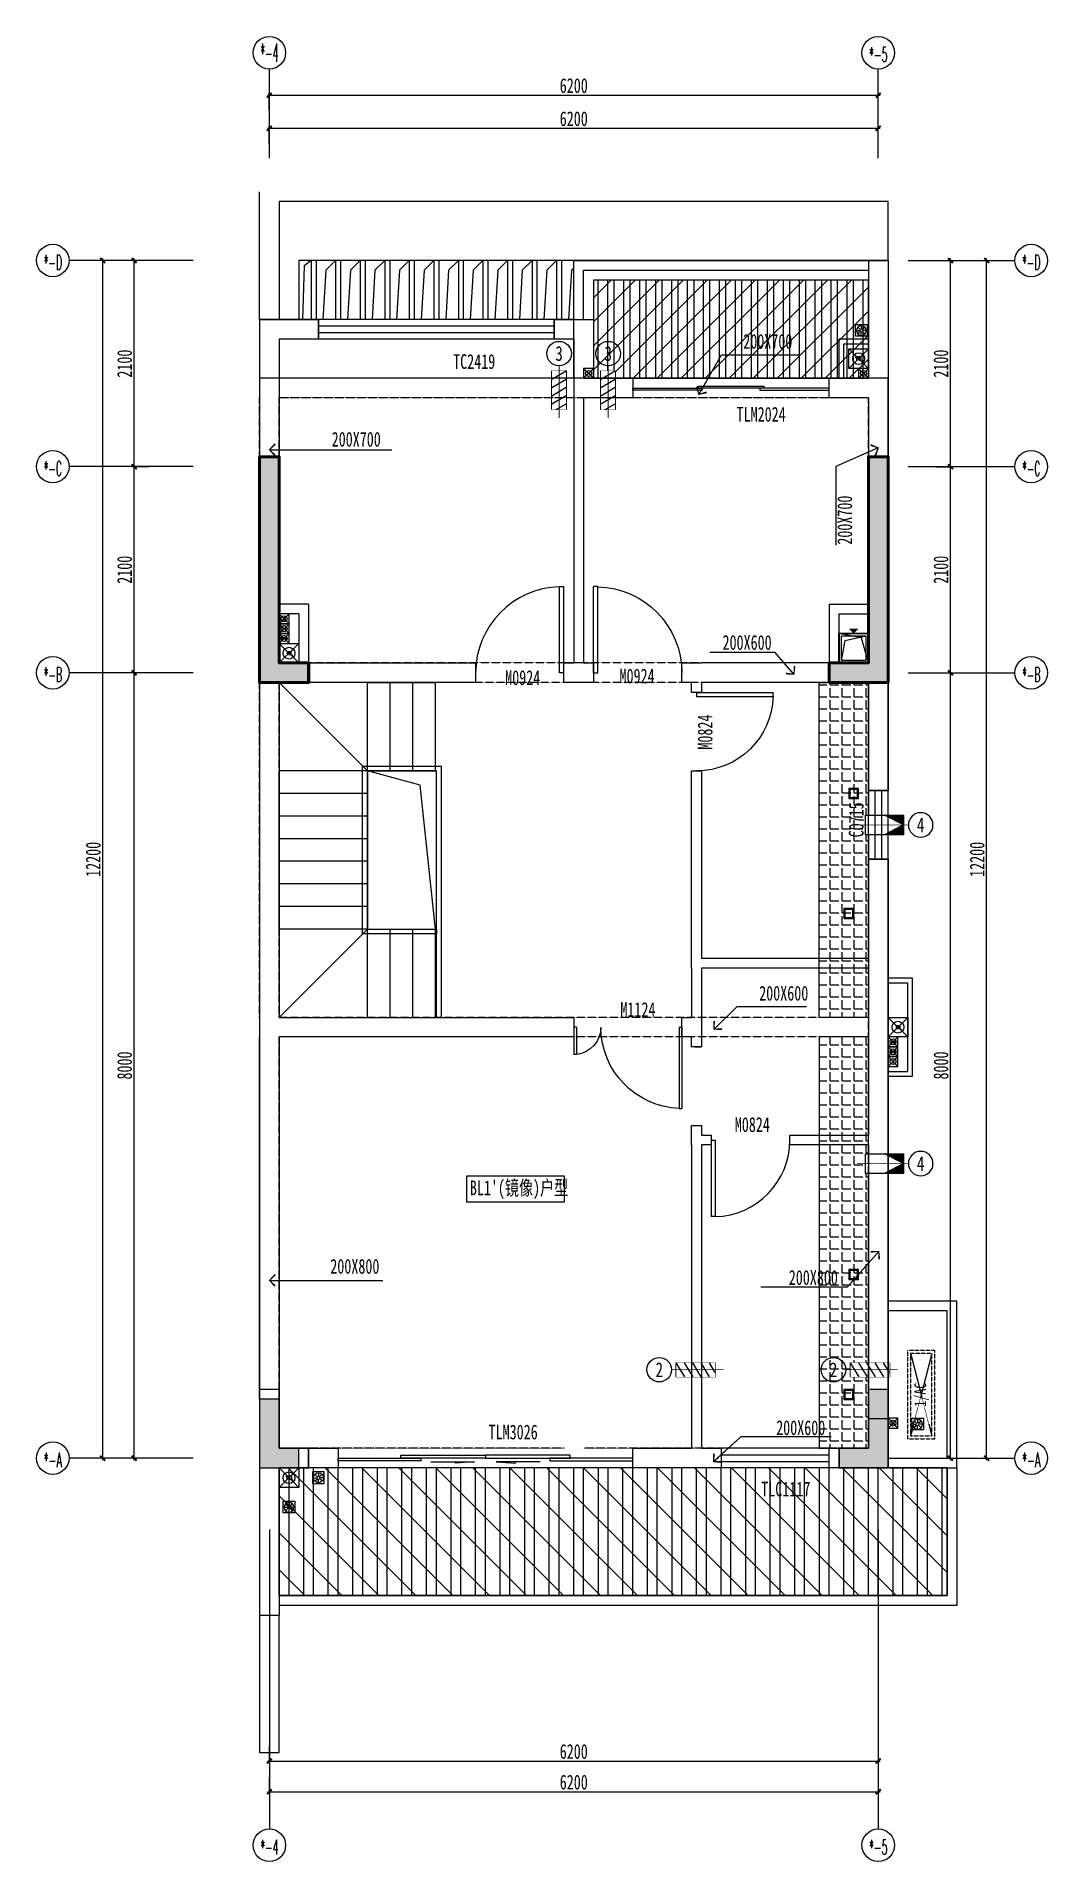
# Model space of a CAD drawing. Extents: x -255202 to 66368, y -6372500 to 603.
# Drawn here: x -130414 to -120119, y -3268799 to -3250208 of the extents above; entities that cross this region are included whole.
import ezdxf
from ezdxf.enums import TextEntityAlignment as Align
from ezdxf.xclip import XClip

# ---------------------------------------------------------------- set-up
doc = ezdxf.new("R2010")
doc.units = 0
doc.header["$LTSCALE"] = 10
doc.header["$MEASUREMENT"] = 0
doc.header["$XCLIPFRAME"] = 2
for name, pattern in [('CONTINOUS', [0]), ('DASH', [0.35, 0.25, -0.1]), ('改L~2D$0$DASH', [0.35, 0.25, -0.1]), ('改L~2D$0$L~1D$0$DASH', [0.35, 0.25, -0.1])]:
    doc.linetypes.add(name, pattern=pattern)
for name, color, linetype, lineweight in [('4-L四联排墙柱-0.050~屋面sc$0$G1-Hatch_T-WALL', 253, 'Continuous', 13), ('5-L8五联排-墙柱-6.000~-0.050sc$0$G2-Wall', 61, 'Continuous', 50), ('6-L13六联排模板图屋面$0$G2-楼板开洞baojian', 201, 'Continuous', 18), ('6-L13六联排模板图屋面$0$G2-轮廓线', 3, 'Continuous', 25), ('改L~2D$0$GPS-辅助', 252, 'Continuous', 18)]:
    doc.layers.add(name, color=color, linetype=linetype, lineweight=lineweight)
for name, color, linetype in [('A-DIM（轴号轴线尺寸）', 3, 'Continuous'), ('A-HACH（图案填充）', 8, 'Continuous'), ('A-WALL-stru（结构墙柱）', 10, 'Continuous'), ('A-建筑墙体', 255, 'Continuous'), ('A-户型编号', 2, 'Continuous'), ('AXIS_TEXT', 7, 'Continuous'), ('DIM【标注】', 149, 'Continuous'), ('G-BEAM', 4, 'DASH'), ('G-BEAM_CON', 4, 'Continuous'), ('G-WALL', 50, 'Continuous'), ('G-WALL_HATCH', 33, 'Continuous'), ('J-地漏', 67, 'Continuous'), ('W-文字', 67, 'Continuous'), ('改L~1D$0$CK-卫生间排气穿孔', 53, 'Continuous'), ('改L~2D$0$0-百叶', 2, 'Continuous'), ('改L~2D$0$0-装饰构件', 32, 'Continuous'), ('改L~2D$0$0-铝板-粗', 140, 'Continuous'), ('改L~2D$0$__0', 7, 'Continuous'), ('改L~2D$0$A-EQU-kitch（厨卫设备洁具）', 56, 'Continuous'), ('改L~2D$0$A-EQU-water(水留洞及注释)', 140, 'Continuous'), ('改L~2D$0$A-HDRL（栏杆构件）', 152, 'Continuous'), ('改L~2D$0$A-LIFT-strs（楼电梯）', 2, 'Continuous'), ('改L~2D$0$A-LINE-sec（面层剖线）', 15, 'Continuous'), ('改L~2D$0$A-WIND（门窗）', 2, 'Continuous'), ('改L~2D$0$CK-卫生间排气穿孔', 53, 'Continuous'), ('改L~2D$0$CK-空调穿孔', 53, 'Continuous'), ('改L~2D$0$CK-穿孔编号', 3, 'Continuous'), ('改L~2D$0$J-地漏', 2, 'Continuous'), ('改L~2D$0$J-空调外机', 213, '改L~2D$0$DASH'), ('改L~2D$0$J-空调字', 3, '改L~2D$0$DASH'), ('改L~2D$0$J-结构降板', 250, 'Continuous')]:
    doc.layers.add(name, color=color, linetype=linetype)
doc.layers.add('改L~2D$0$-GPS-辅助', color=252, linetype='Continuous', lineweight=18, plot=False)
doc.styles.add('_TCH_AXIS', font='COMPLEX', dxfattribs={"bigfont": 'GBCBIG'})
doc.styles.add('arch', font='romans.shx', dxfattribs={"width": 0.75})
doc.styles.add('COMPLEX', font='COMPLEX')
doc.styles.add('改L~2D$0$_TCH_DIM', font='SIMPLEX', dxfattribs={"bigfont": 'GBCBIG'})
doc.styles.add('改L~2D$0$L~1D$0$黑体', font='simhei.ttf')
doc.styles.add('样式222', font='', dxfattribs={"width": 0.7})
doc.styles.add('细黑体', font='', dxfattribs={"width": 0.7})
doc.styles.get('样式222').set_extended_font_data('STXihei')
doc.styles.get('细黑体').set_extended_font_data('STXihei')
doc.dimstyles.new('DK-50', dxfattribs={"dimscale": 50, "dimtxt": 3, "dimasz": 1, "dimexe": 0.4, "dimexo": 0.4, "dimgap": 0.4, "dimtad": 1, "dimtoh": 1, "dimdec": 0, "dimrnd": 5, "dimdsep": 46, "dimtxsty": '样式222', "dimblk": 'ARCHTICK', "dimcen": 3, "dimdle": 0.4, "dimclrd": 149, "dimclre": 149, "dimclrt": 149, "dimadec": 0, "dimazin": 0, "dimtfac": 1, "dimtdec": 0, "dimtix": 1, "dimtmove": 2, "dimatfit": 3, "dimldrblk": 'ARCHTICK', "dimfxl": 3, "dimfxlon": 1, "dimtvp": 1, "dimtolj": 1, "dimtzin": 0, "dimarcsym": 0})
doc.dimstyles.new('TC-DIM', dxfattribs={"dimscale": 0, "dimtxt": 2.5, "dimasz": 1.2, "dimexe": 1.2, "dimexo": 0, "dimgap": 0.5, "dimtad": 1, "dimdec": 0, "dimlfac": -1, "dimzin": 9, "dimdsep": 46, "dimtxsty": 'arch', "dimblk1": 'ARCHTICK', "dimblk2": 'ARCHTICK', "dimsah": 1, "dimcen": 2, "dimdle": 1.2, "dimclrd": 67, "dimclre": 67, "dimclrt": 67, "dimadec": 0, "dimazin": 0, "dimtfac": 1, "dimtdec": 0, "dimtmove": 0, "dimatfit": 3, "dimldrblk": 'ARCHTICK', "dimfxl": 8, "dimtolj": 1, "dimtzin": 0, "dimarcsym": 0})
pattern_1 = [(0, (-121842.57, -3256690.26), (0, 122.2375), [88.9, -33.3375]), (90, (-121842.57, -3256690.26), (-122.2375, 7e-15), [88.9, -33.3375])]

msp = doc.modelspace()

# ---------------------------------------------------------------- texts
at = {"layer": 'A-户型编号', "color": 2, "style": '细黑体', "width": 0.7}
msp.add_text("BL1'(镜像)户型", height=150, dxfattribs=at).set_placement((-126001.4, -3262011.7, -2.8))
at = {"layer": 'Defpoints', "style": '改L~2D$0$_TCH_DIM', "width": 0.705882}
for s, height, p in [('YTL', 42.5, (-122078.2, -3253511.5)), ('NL', 17, (-124802.2, -3253648.8)), ('NL', 17, (-122002.2, -3253648.8)), ('JL', 34, (-127908.5, -3256157.3)), ('RMHL', 17, (-127915.1, -3256348.8)), ('RML', 17, (-127908.8, -3256248.8)), ('WL', 42.5, (-127868.2, -3256511.5)), ('WL', 42.5, (-121668.3, -3260321.5)), ('RML', 17, (-121708.7, -3260458.8)), ('RMHL', 17, (-121715, -3260558.8)), ('JL', 17, (-121700.4, -3260658.8)), ('NL', 25.5, (-121707.1, -3264347.4)), ('YTL', 42.5, (-127878.2, -3264911.5))]:
    msp.add_text(s, height=height, rotation=0.0025, dxfattribs=at).set_placement(p)
at = {"layer": 'W-文字', "style": '细黑体', "width": 0.7}
for s, p in [('TC2419', (-126171.3, -3253594.5)), ('TLM2024', (-123284.9, -3254131.4)), ('M0924', (-125641.2, -3256814.4)), ('M0924', (-124476.9, -3256797.8)), ('M1124', (-124468.5, -3260195.3)), ('M0824', (-123303.3, -3261367.2)), ('TLM3026', (-125810.1, -3264498.9)), ('TLC1117', (-123034.1, -3265080.5))]:
    msp.add_text(s, height=150, dxfattribs=at).set_placement(p)
msp.add_text('M0824', height=150, rotation=90, dxfattribs=at).set_placement((-123531.5, -3257472.8))

# ---------------------------------------------------------------- blocks, each defined once
blk = doc.blocks.new('改L~2D$0$空调室外机示意')
at = {"layer": '改L~2D$0$J-空调外机', "linetype": '改L~2D$0$L~1D$0$DASH', "ltscale": 0.5}
for p, q in [((420, 246), (-420, 30)), ((420, 30), (-420, 246))]:
    blk.add_line(p, q, dxfattribs=at)
for points in [[(450, 0), (-450, 0), (-450, 276), (450, 276)], [(420, 30), (-420, 30), (-420, 246), (420, 246)]]:
    blk.add_lwpolyline(points, close=True, dxfattribs=at)
at = {"layer": '改L~2D$0$J-空调字', "linetype": 'Continuous', "style": '改L~2D$0$L~1D$0$黑体', "width": 0.75}
blk.add_attdef('1/AC', text='', height=120, dxfattribs=at).set_placement((0, 138), align=Align.MIDDLE)
blk = doc.blocks.new('改L~2D$0$A$C44195413')
at = {"layer": '改L~2D$0$A-EQU-kitch（厨卫设备洁具）'}
blk.add_lwpolyline([(-300, 0), (0, 0), (0, -300), (-300, -300)], close=True, dxfattribs=at)
at = {"layer": '改L~2D$0$A-EQU-kitch（厨卫设备洁具）', "color": 250}
blk.add_lwpolyline([(-150, 0, 0, 100, 0), (-150, 50, 100, 100, 0)], format="xyseb", dxfattribs=at)
at = {"layer": '改L~2D$0$A-EQU-kitch（厨卫设备洁具）', "ltscale": 0.3}
blk.add_lwpolyline([(-275, -25), (-25, -25), (-25, -275), (-275, -275)], close=True, dxfattribs=at)
blk.add_lwpolyline([(-275, -275), (-238, -69.5), (-25, -25)], dxfattribs=at)
blk = doc.blocks.new('*U592')
at = {"layer": '改L~2D$0$0-装饰构件'}
for p, q in [((75, 900), (75, -900)), ((125, 900), (125, -900))]:
    blk.add_line(p, q, dxfattribs=at)
at = {"layer": '改L~2D$0$A-LINE-sec（面层剖线）'}
blk.add_lwpolyline([(-125, 900), (-25, 800), (75, -900)], dxfattribs=at)
blk = doc.blocks.new('*U593')
at = {"color": 0, "linetype": 'ByBlock', "lineweight": -2}
for p in [(-5250, 0), (-5000, 0), (-4750, 0), (-4500, 0), (-4250, 0), (-4000, 0), (-3750, 0), (-3500, 0), (-3250, 0), (-3000, 0), (-2750, 0), (-2500, 0), (-2250, 0), (-2000, 0), (-1750, 0), (-1500, 0), (-1250, 0), (-1000, 0), (-750, 0), (-500, 0), (-250, 0), (0, 0)]:
    blk.add_blockref('*U592', p, dxfattribs=at)
blk = doc.blocks.new('改L~2D$0$A$C49EA4756')
at = {"layer": '改L~2D$0$0-装饰构件'}
for p, q in [((-5875, 2000), (-5875, 200)), ((-5825, 2000), (-5825, 200))]:
    blk.add_line(p, q, dxfattribs=at)
at = {"layer": '改L~2D$0$0-铝板-粗'}
for points in [[(-6200, 2600), (0, 2600), (0, 0), (-6200, 0)], [(-6000, 2000), (-200, 2000), (-200, 200), (-6000, 200)]]:
    blk.add_lwpolyline(points, close=True, dxfattribs=at)
at = {"layer": '改L~2D$0$A-LINE-sec（面层剖线）'}
for points in [[(-6000, 2000), (-5929, 1945), (-5875, 200)], [(-325, 2000), (-254, 1945), (-200, 200)]]:
    blk.add_lwpolyline(points, dxfattribs=at)
blk.add_blockref('*U593', (-450, 1100))
blk = doc.blocks.new('改L~2D$0$$DorLib2D$00000132')
at = {"color": 0, "linetype": 'Continuous'}
for p, q in [((-0.5, 0.1042), (-0.5, 0)), ((-0.1467, 0.1042), (-0.5, 0.1042)), ((-0.1467, 0), (-0.1467, 0.1042)), ((0.1467, 0.1042), (0.5, 0.1042)), ((0.1467, 0), (0.1467, 0.1042)), ((0.5, 0.1042), (0.5, 0)), ((-0.5, 0), (-0.1467, 0)), ((-0.1667, 0), (0.1667, 0)), ((-0.1667, -0.1042), (-0.1667, 0)), ((0.5, 0), (0.1467, 0)), ((0.1667, 0), (0.1667, -0.1042)), ((0.1667, -0.1042), (-0.1667, -0.1042))]:
    blk.add_line(p, q, dxfattribs=at)
blk = doc.blocks.new('改L~2D$0$$DorLib2D$00000001')
for p, q in [((0.45, 0.975), (0.5, 0.975)), ((0.45, 0), (0.45, 0.975)), ((0.5, 0), (0.5, 0.975)), ((0.5, 0), (0.45, 0))]:
    blk.add_line(p, q)
at = {"lineweight": 13}
blk.add_arc((0.475, 0), 0.975, 91.4693, 180, dxfattribs=at)
blk = doc.blocks.new('改L~2D$0$$WINLIB2D$00000001')
at = {"color": 0}
for points in [[(-0.5, 0.5), (-0.5, -0.5)], [(-0.5, 0.5), (0.5, 0.5)], [(0.5, -0.5), (0.5, 0.5)], [(0.5, 0.1667), (-0.5, 0.1667)], [(0.5, -0.1667), (-0.5, -0.1667)], [(-0.5, -0.5), (0.5, -0.5)]]:
    blk.add_lwpolyline(points, dxfattribs=at)
blk = doc.blocks.new('改L~2D$0$$DorLib2D$00000225')
at = {"color": 0}
for p, q in [((0.475, -0.001), (0.475, 0.752)), ((0.475, 0.752), (0.5, 0.752)), ((0.5, -0.001), (0.5, 0.752)), ((-0.5, 0), (-0.5, 0.252)), ((-0.475, 0.252), (-0.5, 0.252)), ((-0.475, 0), (-0.475, 0.252)), ((-0.475, 0), (-0.5, 0)), ((0.475, -0.001), (0.5, -0.001))]:
    blk.add_line(p, q, dxfattribs=at)
for centre, radius, start, end in [((0.505, -0.002), 0.755, 92.2493, 179.7238), ((-0.501, 0.003), 0.251, 359.7899, 84.0974)]:
    blk.add_arc(centre, radius, start, end, dxfattribs=at)
blk = doc.blocks.new('改L~2D$0$$DorLib2D$00000138')
at = {"color": 0, "linetype": 'Continuous'}
for p, q in [((-0.2875, 0), (-0.2875, 0.1538)), ((-0.2875, 0.1538), (0, 0.1538)), ((0, 0.1538), (0, 0)), ((0.2875, 0.1538), (0, 0.1538)), ((0.2875, 0), (0.2875, 0.1538)), ((-0.5, -0.1399), (-0.5, 0)), ((-0.5, 0), (-0.2188, 0)), ((0, 0), (-0.2875, 0)), ((-0.2188, 0), (-0.2188, -0.1399)), ((0, 0), (0.2875, 0)), ((0.2188, 0), (0.2188, -0.1399)), ((0.5, 0), (0.2188, 0)), ((0.5, 0), (0.5, -0.1946)), ((0.5, -0.1399), (0.5, 0)), ((-0.2188, -0.1399), (-0.5, -0.1399)), ((0.2188, -0.1399), (0.5, -0.1399)), ((-0.1857, -0.186), (-0.037, -0.186)), ((-0.037, -0.186), (-0.1019, -0.2583)), ((-0.1019, -0.2583), (-0.1019, -0.186)), ((0.1857, -0.186), (0.037, -0.186)), ((0.037, -0.186), (0.1019, -0.2583)), ((0.1019, -0.2583), (0.1019, -0.186))]:
    blk.add_line(p, q, dxfattribs=at)
blk = doc.blocks.new('改L~2D$0$A$C1D2C4AAC1')
at = {"layer": '改L~2D$0$CK-空调穿孔'}
blk.add_lwpolyline([(22, -12), (22, 68), (242, 68), (242, -12)], close=True, dxfattribs=at)
blk.add_wipeout([(22, -12), (22, 68), (242, 68), (242, -12)]).dxf.layer = '改L~2D$0$CK-空调穿孔'
at = {"layer": '改L~2D$0$CK-空调穿孔', "const_width": 5}
blk.add_lwpolyline([(-5, 29), (289, 29)], dxfattribs=at)
blk = doc.blocks.new('改L~2D$0$主卧室孔洞')
at = {"layer": '改L~2D$0$CK-空调穿孔', "xscale": -1, "rotation": 180}
blk.add_blockref('改L~2D$0$A$C1D2C4AAC1', (271, -8600), dxfattribs=at)
at = {"layer": '改L~2D$0$CK-空调穿孔'}
for p, q in [((341, -8588), (293, -8668)), ((388, -8588), (340, -8668)), ((434, -8588), (386, -8668)), ((481, -8588), (433, -8668)), ((513, -8612), (480, -8668))]:
    blk.add_line(p, q, dxfattribs=at)
blk = doc.blocks.new('改L~2D$0$A$C70BD4A89')
at = {"layer": '改L~2D$0$CK-空调穿孔', "color": 3}
blk.add_circle((656, 0), 125, dxfattribs=at)
at = {"layer": '改L~2D$0$CK-穿孔编号', "color": 1, "style": '改L~2D$0$L~1D$0$黑体', "width": 0.75}
blk.add_attdef('X', text='', height=150, dxfattribs=at).set_placement((656, 0), align=Align.MIDDLE)
at = {"layer": '改L~2D$0$CK-空调穿孔', "color": 3, "extrusion": (0, 0, -1), "xscale": 1.80468753947396, "yscale": 1.80468753947396, "zscale": -1.80468753947396}
blk.add_blockref('改L~2D$0$主卧室孔洞', (-1011, 15572), dxfattribs=at)
blk = doc.blocks.new('改L~2D$0$A$C7B844A91')
blk.add_wipeout([(-267, 56), (-267, -56), (-47, -56), (-47, 56)]).dxf.layer = '改L~2D$0$CK-卫生间排气穿孔'
at = {"layer": '改L~2D$0$CK-卫生间排气穿孔', "linetype": 'ByBlock'}
h = blk.add_hatch(color=256, dxfattribs=at)
h.paths.add_polyline_path([(-157, 56), (-267, 56), (-267, 0)])
h.paths.add_polyline_path([(-267, 0), (-267, -56), (-157, -56)])
for q in [(-157, 56), (-157, -56)]:
    blk.add_line((-267, 0), q, dxfattribs=at)
at = {"layer": '改L~2D$0$CK-卫生间排气穿孔', "const_width": 5}
blk.add_lwpolyline([(-294, 0), (0, 0)], dxfattribs=at)
at = {"layer": '改L~2D$0$CK-卫生间排气穿孔'}
blk.add_lwpolyline([(-267, 56), (-267, -56), (-47, -56), (-47, 56)], close=True, dxfattribs=at)
blk = doc.blocks.new('改L~2D$0$A$C2C63503A')
at = {"layer": '改L~2D$0$CK-卫生间排气穿孔', "linetype": 'ByBlock'}
blk.add_circle((0, 647), 125, dxfattribs=at)
at = {"layer": '改L~2D$0$CK-卫生间排气穿孔', "xscale": 1.773664375054063, "yscale": 1.773664375054063, "zscale": 1.773664375054063, "rotation": 270}
blk.add_blockref('改L~2D$0$A$C7B844A91', (0, 0), dxfattribs=at)
at = {"layer": '改L~2D$0$CK-穿孔编号', "color": 1, "style": '改L~2D$0$L~1D$0$黑体', "width": 0.75}
blk.add_attdef('X', text='', height=150, dxfattribs=at).set_placement((0, 647), align=Align.MIDDLE)
blk = doc.blocks.new('WSJDIL')
h = blk.add_hatch()
h.set_pattern_fill('ANSI32,_O', color=8, scale=0.5)
h.set_pattern_definition([(45, (0, 0), (-0.132582521, 0.132582521), []), (45, (0.08839, 0), (-0.132582521, 0.132582521), [])])
h.paths.add_polyline_path([(-969.64, 1028.22), (-967.64, 1028.22), (-967.64, 1026.22), (-969.64, 1026.22)])
h.paths.add_polyline_path([(-969.44, 1028.02), (-967.84, 1028.02), (-967.84, 1026.42), (-969.44, 1026.42)], flags=16)
at = {"color": 67}
for points in [[(-969.64, 1028.22), (-967.64, 1028.22), (-967.64, 1026.22), (-969.64, 1026.22)], [(-969.44, 1028.02), (-967.84, 1028.02), (-967.84, 1026.42), (-969.44, 1026.42)]]:
    blk.add_lwpolyline(points, close=True, dxfattribs=at)
blk = doc.blocks.new('_ArchTick')
at = {"color": 0, "linetype": 'ByBlock', "const_width": 0.4}
blk.add_lwpolyline([(-0.5, -0.5), (0.5, 0.5)], dxfattribs=at)
blk = doc.blocks.new('z')
at = {"color": 67}
blk.add_line((0, 0), (-1, 0), dxfattribs=at)
blk.add_lwpolyline([(-0.97, 0.97, 0.299, 0.174, 0), (0, 0, 0.174, 0.299, 0), (-0.97, -0.97, 0.299, 0.299, 0)], format="xyseb", dxfattribs=at)
blk = doc.blocks.new('改L~2D$0$A$C3DFF0C82')
at = {"layer": '改L~2D$0$J-地漏', "linetype": 'ByBlock'}
for p, q in [((-100, 102), (-100, -98)), ((100, 102), (-100, 102)), ((100, -98), (100, 102)), ((-100, -98), (100, -98))]:
    blk.add_line(p, q, dxfattribs=at)
at = {"layer": '改L~2D$0$J-地漏', "color": 8}
for p, q in [((-77, 0), (-16, 0)), ((-55, 55), (-11, 11)), ((0, 77), (0, 16)), ((55, 55), (11, 11)), ((77, 0), (16, 0)), ((-55, -55), (-11, -11)), ((0, -77), (0, -16)), ((55, -55), (11, -11))]:
    blk.add_line(p, q, dxfattribs=at)
at = {"layer": '改L~2D$0$J-地漏'}
blk.add_circle((0, 0), 84.5, dxfattribs=at)
blk = doc.blocks.new('改L~2D$0$A$C0B5C7788')
at = {"layer": '改L~2D$0$GPS-辅助'}
for p, q in [((-100, 100), (100, -100)), ((100, 100), (-100, -100))]:
    blk.add_line(p, q, dxfattribs=at)
blk.add_lwpolyline([(-100, -100), (100, -100), (100, 100), (-100, 100)], close=True, dxfattribs=at)
blk = doc.blocks.new('_AXISO')
blk.add_circle((0, 0), 0.5)
at = {"layer": 'AXIS_TEXT', "style": 'COMPLEX', "width": 1.041667}
blk.add_attdef('A', text='', height=0.56, dxfattribs=at).set_placement((-0.25, -0.28), (0.25, -0.28), align=Align.FIT)
blk = doc.blocks.new('*D1160')
at = {"layer": 'Defpoints', "color": 0, "transparency": 16777216}
for p in [(-101287, -3183301), (-107487, -3183919), (-101287, -3183919)]:
    blk.add_point(p, dxfattribs=at)
at = {"layer": 'DIM【标注】', "color": 149, "lineweight": -2, "transparency": 16777216}
for p, q in [((-107507, -3183301), (-101267, -3183301)), ((-107487, -3183451), (-107487, -3183281)), ((-101287, -3183451), (-101287, -3183281))]:
    blk.add_line(p, q, dxfattribs=at)
at = {"layer": 'DIM【标注】', "color": 149, "lineweight": -2, "transparency": 16777216, "xscale": 50, "yscale": 50, "zscale": 50, "rotation": 180}
blk.add_blockref('_ArchTick', (-107487, -3183301), dxfattribs=at)
at = {"layer": 'DIM【标注】', "color": 149, "lineweight": -2, "transparency": 16777216, "xscale": 50, "yscale": 50, "zscale": 50}
blk.add_blockref('_ArchTick', (-101287, -3183301), dxfattribs=at)
at = {"layer": 'DIM【标注】', "color": 149, "transparency": 16777216, "insert": (-104387, -3183204), "char_height": 150, "attachment_point": 5, "style": '样式222'}
blk.add_mtext('\\A1;6200', dxfattribs=at)
blk = doc.blocks.new('*D1161')
at = {"layer": 'Defpoints', "color": 0, "transparency": 16777216}
for p in [(-101287, -3183638), (-107487, -3183919), (-101287, -3183919)]:
    blk.add_point(p, dxfattribs=at)
at = {"layer": 'DIM【标注】', "color": 149, "lineweight": -2, "transparency": 16777216}
for p, q in [((-107507, -3183638), (-101267, -3183638)), ((-107487, -3183788), (-107487, -3183618)), ((-101287, -3183788), (-101287, -3183618))]:
    blk.add_line(p, q, dxfattribs=at)
at = {"layer": 'DIM【标注】', "color": 149, "lineweight": -2, "transparency": 16777216, "xscale": 50, "yscale": 50, "zscale": 50, "rotation": 180}
blk.add_blockref('_ArchTick', (-107487, -3183638), dxfattribs=at)
at = {"layer": 'DIM【标注】', "color": 149, "lineweight": -2, "transparency": 16777216, "xscale": 50, "yscale": 50, "zscale": 50}
blk.add_blockref('_ArchTick', (-101287, -3183638), dxfattribs=at)
at = {"layer": 'DIM【标注】', "color": 149, "transparency": 16777216, "insert": (-104387, -3183541), "char_height": 150, "attachment_point": 5, "style": '样式222'}
blk.add_mtext('\\A1;6200', dxfattribs=at)
blk = doc.blocks.new('*D1162')
at = {"layer": 'Defpoints', "color": 0, "transparency": 16777216}
for p in [(-107487, -3198172), (-101287, -3198172), (-101287, -3200583)]:
    blk.add_point(p, dxfattribs=at)
at = {"layer": 'DIM【标注】', "color": 149, "lineweight": -2, "transparency": 16777216}
for p, q in [((-107487, -3200433), (-107487, -3200603)), ((-101287, -3200433), (-101287, -3200603)), ((-107507, -3200583), (-101267, -3200583))]:
    blk.add_line(p, q, dxfattribs=at)
at = {"layer": 'DIM【标注】', "color": 149, "lineweight": -2, "transparency": 16777216, "xscale": 50, "yscale": 50, "zscale": 50, "rotation": 180}
blk.add_blockref('_ArchTick', (-107487, -3200583), dxfattribs=at)
at = {"layer": 'DIM【标注】', "color": 149, "lineweight": -2, "transparency": 16777216, "xscale": 50, "yscale": 50, "zscale": 50}
blk.add_blockref('_ArchTick', (-101287, -3200583), dxfattribs=at)
at = {"layer": 'DIM【标注】', "color": 149, "transparency": 16777216, "insert": (-104387, -3200486), "char_height": 150, "attachment_point": 5, "style": '样式222'}
blk.add_mtext('\\A1;6200', dxfattribs=at)
blk = doc.blocks.new('*D1163')
at = {"layer": 'Defpoints', "color": 0, "transparency": 16777216}
for p in [(-107487, -3198172), (-101287, -3198172), (-101287, -3200270)]:
    blk.add_point(p, dxfattribs=at)
at = {"layer": 'DIM【标注】', "color": 149, "lineweight": -2, "transparency": 16777216}
for p, q in [((-107487, -3200120), (-107487, -3200290)), ((-101287, -3200120), (-101287, -3200290)), ((-107507, -3200270), (-101267, -3200270))]:
    blk.add_line(p, q, dxfattribs=at)
at = {"layer": 'DIM【标注】', "color": 149, "lineweight": -2, "transparency": 16777216, "xscale": 50, "yscale": 50, "zscale": 50, "rotation": 180}
blk.add_blockref('_ArchTick', (-107487, -3200270), dxfattribs=at)
at = {"layer": 'DIM【标注】', "color": 149, "lineweight": -2, "transparency": 16777216, "xscale": 50, "yscale": 50, "zscale": 50}
blk.add_blockref('_ArchTick', (-101287, -3200270), dxfattribs=at)
at = {"layer": 'DIM【标注】', "color": 149, "transparency": 16777216, "insert": (-104387, -3200174), "char_height": 150, "attachment_point": 5, "style": '样式222'}
blk.add_mtext('\\A1;6200', dxfattribs=at)
blk = doc.blocks.new('*D1164')
at = {"layer": 'Defpoints', "color": 0, "transparency": 16777216}
for p in [(-100981, -3184985), (-100183, -3184985), (-100981, -3197185)]:
    blk.add_point(p, dxfattribs=at)
at = {"layer": 'DIM【标注】', "color": 149, "lineweight": -2, "transparency": 16777216}
for p, q in [((-100333, -3184985), (-100163, -3184985)), ((-100183, -3197205), (-100183, -3184965)), ((-100333, -3197185), (-100163, -3197185))]:
    blk.add_line(p, q, dxfattribs=at)
at = {"layer": 'DIM【标注】', "color": 149, "lineweight": -2, "transparency": 16777216, "xscale": 50, "yscale": 50, "zscale": 50}
for p, rotation in [((-100183, -3184985), 90), ((-100183, -3197185), 270)]:
    blk.add_blockref('_ArchTick', p, dxfattribs=dict(at, rotation=rotation))
at = {"layer": 'DIM【标注】', "color": 149, "transparency": 16777216, "insert": (-100279, -3191085), "char_height": 150, "attachment_point": 5, "rotation": 90, "style": '样式222'}
blk.add_mtext('\\A1;12200', dxfattribs=at)
blk = doc.blocks.new('*D1165')
at = {"layer": 'Defpoints', "color": 0, "transparency": 16777216}
for p in [(-100981, -3189185), (-100551, -3189185), (-100981, -3197185)]:
    blk.add_point(p, dxfattribs=at)
at = {"layer": 'DIM【标注】', "color": 149, "lineweight": -2, "transparency": 16777216}
for p, q in [((-100701, -3189185), (-100531, -3189185)), ((-100551, -3197205), (-100551, -3189165)), ((-100701, -3197185), (-100531, -3197185))]:
    blk.add_line(p, q, dxfattribs=at)
at = {"layer": 'DIM【标注】', "color": 149, "lineweight": -2, "transparency": 16777216, "xscale": 50, "yscale": 50, "zscale": 50}
for p, rotation in [((-100551, -3189185), 90), ((-100551, -3197185), 270)]:
    blk.add_blockref('_ArchTick', p, dxfattribs=dict(at, rotation=rotation))
at = {"layer": 'DIM【标注】', "color": 149, "transparency": 16777216, "insert": (-100648, -3193185), "char_height": 150, "attachment_point": 5, "rotation": 90, "style": '样式222'}
blk.add_mtext('\\A1;8000', dxfattribs=at)
blk = doc.blocks.new('*D1166')
at = {"layer": 'Defpoints', "color": 0, "transparency": 16777216}
for p in [(-100981, -3187085), (-100551, -3187085), (-100981, -3189185)]:
    blk.add_point(p, dxfattribs=at)
at = {"layer": 'DIM【标注】', "color": 149, "lineweight": -2, "transparency": 16777216}
for p, q in [((-100701, -3187085), (-100531, -3187085)), ((-100551, -3189205), (-100551, -3187065)), ((-100701, -3189185), (-100531, -3189185))]:
    blk.add_line(p, q, dxfattribs=at)
at = {"layer": 'DIM【标注】', "color": 149, "lineweight": -2, "transparency": 16777216, "xscale": 50, "yscale": 50, "zscale": 50}
for p, rotation in [((-100551, -3187085), 90), ((-100551, -3189185), 270)]:
    blk.add_blockref('_ArchTick', p, dxfattribs=dict(at, rotation=rotation))
at = {"layer": 'DIM【标注】', "color": 149, "transparency": 16777216, "insert": (-100648, -3188135), "char_height": 150, "attachment_point": 5, "rotation": 90, "style": '样式222'}
blk.add_mtext('\\A1;2100', dxfattribs=at)
blk = doc.blocks.new('*D1167')
at = {"layer": 'Defpoints', "color": 0, "transparency": 16777216}
for p in [(-100981, -3184985), (-100551, -3184985), (-100981, -3187085)]:
    blk.add_point(p, dxfattribs=at)
at = {"layer": 'DIM【标注】', "color": 149, "lineweight": -2, "transparency": 16777216}
for p, q in [((-100701, -3184985), (-100531, -3184985)), ((-100551, -3187105), (-100551, -3184965)), ((-100701, -3187085), (-100531, -3187085))]:
    blk.add_line(p, q, dxfattribs=at)
at = {"layer": 'DIM【标注】', "color": 149, "lineweight": -2, "transparency": 16777216, "xscale": 50, "yscale": 50, "zscale": 50}
for p, rotation in [((-100551, -3184985), 90), ((-100551, -3187085), 270)]:
    blk.add_blockref('_ArchTick', p, dxfattribs=dict(at, rotation=rotation))
at = {"layer": 'DIM【标注】', "color": 149, "transparency": 16777216, "insert": (-100648, -3186035), "char_height": 150, "attachment_point": 5, "rotation": 90, "style": '样式222'}
blk.add_mtext('\\A1;2100', dxfattribs=at)
blk = doc.blocks.new('*D1168')
at = {"layer": 'Defpoints', "color": 0, "transparency": 16777216}
for p in [(-109184, -3184985), (-108263, -3184985), (-108263, -3197185)]:
    blk.add_point(p, dxfattribs=at)
at = {"layer": 'DIM【标注】', "color": 149, "lineweight": -2, "transparency": 16777216}
for p, q in [((-109034, -3184985), (-109204, -3184985)), ((-109184, -3197205), (-109184, -3184965)), ((-109034, -3197185), (-109204, -3197185))]:
    blk.add_line(p, q, dxfattribs=at)
at = {"layer": 'DIM【标注】', "color": 149, "lineweight": -2, "transparency": 16777216, "xscale": 50, "yscale": 50, "zscale": 50}
for p, rotation in [((-109184, -3184985), 90), ((-109184, -3197185), 270)]:
    blk.add_blockref('_ArchTick', p, dxfattribs=dict(at, rotation=rotation))
at = {"layer": 'DIM【标注】', "color": 149, "transparency": 16777216, "insert": (-109280, -3191085), "char_height": 150, "attachment_point": 5, "rotation": 90, "style": '样式222'}
blk.add_mtext('\\A1;12200', dxfattribs=at)
blk = doc.blocks.new('*D1169')
at = {"layer": 'Defpoints', "color": 0, "transparency": 16777216}
for p in [(-108863, -3189185), (-108263, -3189185), (-108263, -3197185)]:
    blk.add_point(p, dxfattribs=at)
at = {"layer": 'DIM【标注】', "color": 149, "lineweight": -2, "transparency": 16777216}
for p, q in [((-108713, -3189185), (-108883, -3189185)), ((-108863, -3197205), (-108863, -3189165)), ((-108713, -3197185), (-108883, -3197185))]:
    blk.add_line(p, q, dxfattribs=at)
at = {"layer": 'DIM【标注】', "color": 149, "lineweight": -2, "transparency": 16777216, "xscale": 50, "yscale": 50, "zscale": 50}
for p, rotation in [((-108863, -3189185), 90), ((-108863, -3197185), 270)]:
    blk.add_blockref('_ArchTick', p, dxfattribs=dict(at, rotation=rotation))
at = {"layer": 'DIM【标注】', "color": 149, "transparency": 16777216, "insert": (-108960, -3193185), "char_height": 150, "attachment_point": 5, "rotation": 90, "style": '样式222'}
blk.add_mtext('\\A1;8000', dxfattribs=at)
blk = doc.blocks.new('*D1170')
at = {"layer": 'Defpoints', "color": 0, "transparency": 16777216}
for p in [(-108863, -3187085), (-108263, -3187085), (-108263, -3189185)]:
    blk.add_point(p, dxfattribs=at)
at = {"layer": 'DIM【标注】', "color": 149, "lineweight": -2, "transparency": 16777216}
for p, q in [((-108713, -3187085), (-108883, -3187085)), ((-108863, -3189205), (-108863, -3187065)), ((-108713, -3189185), (-108883, -3189185))]:
    blk.add_line(p, q, dxfattribs=at)
at = {"layer": 'DIM【标注】', "color": 149, "lineweight": -2, "transparency": 16777216, "xscale": 50, "yscale": 50, "zscale": 50}
for p, rotation in [((-108863, -3187085), 90), ((-108863, -3189185), 270)]:
    blk.add_blockref('_ArchTick', p, dxfattribs=dict(at, rotation=rotation))
at = {"layer": 'DIM【标注】', "color": 149, "transparency": 16777216, "insert": (-108960, -3188135), "char_height": 150, "attachment_point": 5, "rotation": 90, "style": '样式222'}
blk.add_mtext('\\A1;2100', dxfattribs=at)
blk = doc.blocks.new('*D1171')
at = {"layer": 'Defpoints', "color": 0, "transparency": 16777216}
for p in [(-108863, -3184985), (-108263, -3184985), (-108263, -3187085)]:
    blk.add_point(p, dxfattribs=at)
at = {"layer": 'DIM【标注】', "color": 149, "lineweight": -2, "transparency": 16777216}
for p, q in [((-108713, -3184985), (-108883, -3184985)), ((-108863, -3187105), (-108863, -3184965)), ((-108713, -3187085), (-108883, -3187085))]:
    blk.add_line(p, q, dxfattribs=at)
at = {"layer": 'DIM【标注】', "color": 149, "lineweight": -2, "transparency": 16777216, "xscale": 50, "yscale": 50, "zscale": 50}
for p, rotation in [((-108863, -3184985), 90), ((-108863, -3187085), 270)]:
    blk.add_blockref('_ArchTick', p, dxfattribs=dict(at, rotation=rotation))
at = {"layer": 'DIM【标注】', "color": 149, "transparency": 16777216, "insert": (-108960, -3186035), "char_height": 150, "attachment_point": 5, "rotation": 90, "style": '样式222'}
blk.add_mtext('\\A1;2100', dxfattribs=at)
blk = doc.blocks.new('fgdgdgd')
at = {"layer": '4-L四联排墙柱-0.050~屋面sc$0$G1-Hatch_T-WALL', "linetype": 'CONTINOUS'}
h = blk.add_hatch(color=256, dxfattribs=at)
h.dxf.hatch_style = 1
h.paths.add_polyline_path([(161853, 67025), (162153, 67025), (162153, 67225), (161853, 67225), (161853, 69325), (161653, 69325), (161653, 67225), (161653, 67225), (161653, 67025)])
at = {"layer": 'G-WALL_HATCH'}
h = blk.add_hatch(color=256, dxfattribs=at)
h.dxf.hatch_style = 1
h.paths.add_polyline_path([(161853, 67025), (162153, 67025), (162153, 67225), (161853, 67225), (161853, 69325), (161653, 69325), (161653, 67225), (161653, 67225), (161653, 67025)])
at = {"layer": '5-L8五联排-墙柱-6.000~-0.050sc$0$G2-Wall'}
for points in [[(161853, 67025), (162153, 67025), (162153, 67225), (161853, 67225), (161853, 69325), (161653, 69325), (161653, 67225), (161653, 67225), (161653, 67025)], [(167453, 67025), (168053, 67025), (168053, 69325), (167853, 69325), (167853, 67225), (167453, 67225)]]:
    blk.add_lwpolyline(points, close=True, dxfattribs=at)
at = {"layer": '6-L13六联排模板图屋面$0$G2-楼板开洞baojian', "elevation": 0}
blk.add_lwpolyline([(167853, 67525), (167553, 67525), (167553, 67225), (167853, 67225)], close=True, dxfattribs=at)
at = {"layer": '6-L13六联排模板图屋面$0$G2-楼板开洞baojian', "color": 5, "elevation": 0}
blk.add_lwpolyline([(167853, 67225), (167781, 67480), (167553, 67525)], dxfattribs=at)
at = {"layer": '6-L13六联排模板图屋面$0$G2-轮廓线', "linetype": 'Continuous'}
blk.add_lwpolyline([(164853, 70125), (164853, 70725), (161653, 70725)], dxfattribs=at)
at = {"layer": 'G-BEAM'}
for p, q in [((161653, 69325), (161653, 69925)), ((167853, 69925), (161853, 69925)), ((161853, 69325), (161853, 69925)), ((167853, 69325), (167853, 69925)), ((167453, 67225), (162153, 67225)), ((161653, 63615), (161653, 67025)), ((161853, 63615), (161853, 67025)), ((164753, 67025), (162153, 67025)), ((167453, 67025), (164953, 67025)), ((167853, 59525), (167853, 67025)), ((167853, 63615), (161853, 63615)), ((161853, 59225), (161853, 63415)), ((167853, 63415), (161853, 63415)), ((164753, 59225), (162053, 59225)), ((167553, 59225), (164953, 59225))]:
    blk.add_line(p, q, dxfattribs=at)
blk.add_lwpolyline([(164953, 67225), (164753, 67225)], dxfattribs=at)
at = {"layer": 'G-BEAM_CON', "linetype": 'Continuous'}
for p, q in [((168053, 70125), (161653, 70125)), ((168053, 69325), (168053, 70125)), ((168053, 59525), (168053, 67025)), ((161653, 59725), (161653, 63415)), ((167553, 59025), (162053, 59025))]:
    blk.add_line(p, q, dxfattribs=at)
at = {"layer": 'G-WALL'}
for points in [[(161853, 67025), (162153, 67025), (162153, 67225), (161853, 67225), (161853, 69325), (161653, 69325), (161653, 67225), (161653, 67225), (161653, 67025)], [(167453, 67025), (168053, 67025), (168053, 69325), (167853, 69325), (167853, 67225), (167453, 67225)], [(161653, 67025), (161653, 67025)], [(161653, 59025), (161903, 59025), (162153, 59025), (162153, 59225), (161853, 59225), (161853, 59825), (161653, 59825), (161653, 59225), (161653, 59225)], [(167553, 59025), (168053, 59025), (168053, 59525), (167853, 59525), (167853, 59225), (167553, 59225)]]:
    blk.add_lwpolyline(points, close=True, dxfattribs=at)
at = {"layer": 'W-文字', "style": '细黑体', "width": 0.7}
for s, p in [('200X700', (166578, 70426)), ('200X700', (162387, 69429)), ('200X600', (166367, 67359)), ('200X600', (166740, 63786)), ('200X800', (162373, 61004)), (' 200X800', (166970, 60890)), ('200X600', (166913, 59360))]:
    blk.add_text(s, height=150, dxfattribs=at).set_placement(p)
blk.add_text('200X700', height=150, rotation=90, dxfattribs=at).set_placement((167686, 68430))
at = {"layer": 'W-文字'}
for points in [[(166125, 69961), (166356, 70363), (167148, 70363)], [(161753, 69397), (163001, 69397)], [(167953, 69416), (167521, 69225), (167521, 68424)], [(167094, 67111), (166904, 67332), (166237, 67332)], [(166280, 63495), (166515, 63725), (167221, 63725)], [(167958, 61231), (167636, 60868), (166758, 60868)], [(161753, 60935), (162908, 60935)], [(166276, 59089), (166557, 59344), (167473, 59344)]]:
    blk.add_leader(points, dimstyle='TC-DIM', override={"dimscale": 50, "dimtad": 0, "dimldrblk": 'z'}, dxfattribs=at)
blk = doc.blocks.new('bz2')
at = {"layer": 'DIM【标注】'}
for p, q in [((-107486.6, -3183943.3), (-107486.6, -3183033.8)), ((-101286.6, -3183943.3), (-101286.6, -3183033.8)), ((-108262.8, -3184984.5), (-109526.4, -3184984.5)), ((-100980.6, -3184984.5), (-99894.7, -3184984.5)), ((-108262.8, -3187084.5), (-109526.4, -3187084.5)), ((-100980.6, -3187084.5), (-99894.7, -3187084.5)), ((-108262.8, -3189184.5), (-109526.4, -3189184.5)), ((-100980.6, -3189184.5), (-99894.7, -3189184.5)), ((-108262.8, -3197184.5), (-109526.4, -3197184.5)), ((-100980.6, -3197184.5), (-99894.7, -3197184.5)), ((-107486.6, -3197910.4), (-107486.6, -3200962.4)), ((-101286.6, -3197910.4), (-101286.6, -3200962.4))]:
    blk.add_line(p, q, dxfattribs=at)
ref = blk.add_blockref('_AXISO', (-107486.6, -3182868.2), dxfattribs=dict(at, xscale=331.2, yscale=331.2, zscale=331.2))
ref.add_attrib('A', '*-4', dxfattribs={"layer": 'A-DIM（轴号轴线尺寸）', "height": 187.36, "style": '_TCH_AXIS', "width": 0.362069}).set_placement((-107580.3, -3182961.9), (-107392.9, -3182961.9), align=Align.FIT)
ref = blk.add_blockref('_AXISO', (-101286.6, -3182868.2), dxfattribs=dict(at, xscale=331.2, yscale=331.2, zscale=331.2))
ref.add_attrib('A', '*-5', dxfattribs={"layer": 'A-DIM（轴号轴线尺寸）', "height": 150, "style": '_TCH_AXIS', "width": 0.468388}).set_placement((-101380.3, -3182961.9), (-101192.9, -3182961.9), align=Align.FIT)
ref = blk.add_blockref('_AXISO', (-109692, -3184984.5), dxfattribs=dict(at, xscale=331.2, yscale=331.2, zscale=331.2))
ref.add_attrib('A', '*-D', dxfattribs={"layer": 'A-DIM（轴号轴线尺寸）', "height": 150, "style": '_TCH_AXIS', "width": 0.444571}).set_placement((-109785.7, -3185078.2), (-109598.4, -3185078.2), align=Align.FIT)
ref = blk.add_blockref('_AXISO', (-99729.1, -3184984.5), dxfattribs=dict(at, xscale=331.2, yscale=331.2, zscale=331.2))
ref.add_attrib('A', '*-D', dxfattribs={"layer": 'A-DIM（轴号轴线尺寸）', "height": 150, "style": '_TCH_AXIS', "width": 0.444571}).set_placement((-99822.7, -3185078.2), (-99635.4, -3185078.2), align=Align.FIT)
ref = blk.add_blockref('_AXISO', (-109692, -3187084.5), dxfattribs=dict(at, xscale=331.2, yscale=331.2, zscale=331.2))
ref.add_attrib('A', '*-C', dxfattribs={"layer": 'A-DIM（轴号轴线尺寸）', "height": 150, "style": '_TCH_AXIS', "width": 0.46017}).set_placement((-109785.7, -3187178.2), (-109598.4, -3187178.2), align=Align.FIT)
ref = blk.add_blockref('_AXISO', (-99729.1, -3187084.5), dxfattribs=dict(at, xscale=331.2, yscale=331.2, zscale=331.2))
ref.add_attrib('A', '*-C', dxfattribs={"layer": 'A-DIM（轴号轴线尺寸）', "height": 150, "style": '_TCH_AXIS', "width": 0.46017}).set_placement((-99822.7, -3187178.2), (-99635.4, -3187178.2), align=Align.FIT)
ref = blk.add_blockref('_AXISO', (-109692, -3189184.5), dxfattribs=dict(at, xscale=331.2, yscale=331.2, zscale=331.2))
ref.add_attrib('A', '*-B', dxfattribs={"layer": 'A-DIM（轴号轴线尺寸）', "height": 150, "style": '_TCH_AXIS', "width": 0.444571}).set_placement((-109785.7, -3189278.2), (-109598.4, -3189278.2), align=Align.FIT)
ref = blk.add_blockref('_AXISO', (-99729.1, -3189184.5), dxfattribs=dict(at, xscale=331.2, yscale=331.2, zscale=331.2))
ref.add_attrib('A', '*-B', dxfattribs={"layer": 'A-DIM（轴号轴线尺寸）', "height": 150, "style": '_TCH_AXIS', "width": 0.444571}).set_placement((-99822.7, -3189278.2), (-99635.4, -3189278.2), align=Align.FIT)
ref = blk.add_blockref('_AXISO', (-109692, -3197184.5), dxfattribs=dict(at, xscale=331.2, yscale=331.2, zscale=331.2))
ref.add_attrib('A', '*-A', dxfattribs={"layer": 'A-DIM（轴号轴线尺寸）', "height": 150, "style": '_TCH_AXIS', "width": 0.437162}).set_placement((-109785.7, -3197278.2), (-109598.4, -3197278.2), align=Align.FIT)
ref = blk.add_blockref('_AXISO', (-99729.1, -3197184.5), dxfattribs=dict(at, xscale=331.2, yscale=331.2, zscale=331.2))
ref.add_attrib('A', '*-A', dxfattribs={"layer": 'A-DIM（轴号轴线尺寸）', "height": 150, "style": '_TCH_AXIS', "width": 0.437162}).set_placement((-99822.7, -3197278.2), (-99635.4, -3197278.2), align=Align.FIT)
ref = blk.add_blockref('_AXISO', (-107486.6, -3201128), dxfattribs=dict(at, xscale=331.2, yscale=331.2, zscale=331.2))
ref.add_attrib('A', '*-4', dxfattribs={"layer": 'A-DIM（轴号轴线尺寸）', "height": 150, "style": '_TCH_AXIS', "width": 0.452236}).set_placement((-107580.3, -3201221.7), (-107392.9, -3201221.7), align=Align.FIT)
ref = blk.add_blockref('_AXISO', (-101286.6, -3201128), dxfattribs=dict(at, xscale=331.2, yscale=331.2, zscale=331.2))
ref.add_attrib('A', '*-5', dxfattribs={"layer": 'A-DIM（轴号轴线尺寸）', "height": 150, "style": '_TCH_AXIS', "width": 0.468388}).set_placement((-101380.3, -3201221.7), (-101192.9, -3201221.7), align=Align.FIT)
for p1, p2, distance, picture, middle in [((-107486.6, -3183919), (-101286.6, -3183919), 618.4, '*D1160', (-104386.6, -3183203.7)), ((-107486.6, -3183919), (-101286.6, -3183919), 281.4, '*D1161', (-104386.6, -3183540.8)), ((-108262.8, -3197184.5), (-108262.8, -3184984.5), 920.9, '*D1168', (-109280.5, -3191084.5)), ((-108262.8, -3187084.5), (-108262.8, -3184984.5), 600.5, '*D1171', (-108960.2, -3186034.5)), ((-100980.6, -3197184.5), (-100980.6, -3184984.5), -798.1, '*D1164', (-100279.4, -3191084.5)), ((-100980.6, -3187084.5), (-100980.6, -3184984.5), -429.4, '*D1167', (-100648.1, -3186034.5)), ((-108262.8, -3189184.5), (-108262.8, -3187084.5), 600.5, '*D1170', (-108960.2, -3188134.5)), ((-100980.6, -3189184.5), (-100980.6, -3187084.5), -429.4, '*D1166', (-100648.1, -3188134.5)), ((-108262.8, -3197184.5), (-108262.8, -3189184.5), 600.5, '*D1169', (-108960.2, -3193184.5)), ((-100980.6, -3197184.5), (-100980.6, -3189184.5), -429.4, '*D1165', (-100648.1, -3193184.5)), ((-107486.6, -3198171.8), (-101286.6, -3198171.8), -2411.4, '*D1162', (-104386.6, -3200486.4)), ((-107486.6, -3198171.8), (-101286.6, -3198171.8), -2098.5, '*D1163', (-104386.6, -3200173.5))]:
    dim = blk.add_aligned_dim(p1=p1, p2=p2, distance=distance, dimstyle='DK-50', dxfattribs=at)
    dim.commit()
    dim.dimension.update_dxf_attribs({"geometry": picture, "text_midpoint": middle})

# ---------------------------------------------------------------- hatches: boundary and pattern name
at = {"layer": '4-L四联排墙柱-0.050~屋面sc$0$G1-Hatch_T-WALL', "linetype": 'CONTINOUS'}
h = msp.add_hatch(color=256, dxfattribs=at)
h.dxf.hatch_style = 1
h.paths.add_polyline_path([(-127942.6, -3256790.3), (-127642.6, -3256790.3), (-127642.6, -3256590.3), (-127942.6, -3256590.3), (-127942.6, -3254490.3), (-128142.6, -3254490.3), (-128142.6, -3256590.3), (-128142.6, -3256590.3), (-128142.6, -3256790.3)])
at = {"layer": 'A-HACH（图案填充）'}
for points in [[(-128142.6, -3256590.3), (-128142.6, -3256590.3), (-128142.6, -3256790.3), (-127642.6, -3256790.3), (-127642.6, -3256590.3), (-127942.6, -3256590.3), (-127942.6, -3254490.3), (-128142.6, -3254490.3)], [(-121742.6, -3254490.3), (-121942.6, -3254490.3), (-121942.6, -3256590.3), (-122342.6, -3256590.3), (-122342.6, -3256790.3), (-121742.6, -3256790.3)], [(-127942.6, -3264590.3), (-127942.6, -3264090.3), (-128142.6, -3264090.3), (-128142.6, -3264590.3), (-128142.6, -3264590.3), (-128142.6, -3264790.3), (-127742.6, -3264790.3), (-127742.6, -3264590.3)]]:
    msp.add_hatch(color=256, dxfattribs=at).paths.add_polyline_path(points)
at = {"layer": 'G-WALL_HATCH'}
h = msp.add_hatch(color=256, dxfattribs=at)
h.dxf.hatch_style = 1
h.paths.add_polyline_path([(-127942.6, -3256790.3), (-127642.6, -3256790.3), (-127642.6, -3256590.3), (-127942.6, -3256590.3), (-127942.6, -3254490.3), (-128142.6, -3254490.3), (-128142.6, -3256590.3), (-128142.6, -3256590.3), (-128142.6, -3256790.3)])
at = {"layer": '改L~2D$0$J-结构降板'}
h = msp.add_hatch(dxfattribs=at)
h.set_pattern_fill('胶合板', color=256, scale=65, angle=90, style=0)
h.set_pattern_definition([(45, (14953.13, -3286783.2), (122.25876, -122.25876), []), (90, (14893.98, -3286783.2), (162.5, -9e-14), []), (90, (14991.48, -3286783.2), (162.5, -9e-14), [])])
h.paths.add_polyline_path([(-121942.6, -3252690.3), (-124742.6, -3252690.3), (-124742.6, -3253690.3), (-121942.6, -3253690.3), (-121942.6, -3253690.3)])
h = msp.add_hatch(dxfattribs=at)
h.set_pattern_fill('ANGLE', color=256, scale=35, style=0)
h.set_pattern_definition(pattern_1)
h.paths.add_polyline_path([(-121942.6, -3260200.3), (-122442.6, -3260200.3), (-122442.6, -3256790.3), (-121942.6, -3256790.3)])
h = msp.add_hatch(dxfattribs=at)
h.set_pattern_fill('ANGLE', color=256, scale=35, style=0)
h.set_pattern_definition(pattern_1)
h.paths.add_polyline_path([(-121942.6, -3260400.3), (-122442.6, -3260400.3), (-122442.6, -3264590.3), (-121942.6, -3264590.3)])
h = msp.add_hatch(dxfattribs=at)
h.set_pattern_fill('胶合板', color=256, scale=100, angle=90, style=0)
h.set_pattern_definition([(135, (-122033.57, -3256690.26), (-188.0904, -188.0904), []), (90, (-121942.57, -3256690.26), (-250, -3e-13), []), (90, (-122092.57, -3256690.26), (-250, -3e-13), [])])
h.paths.add_polyline_path([(-121142.5, -3264790.3), (-121742.6, -3264790.3), (-127942.5, -3264790.3), (-127942.5, -3266090.3), (-121142.5, -3266090.3)])

# ---------------------------------------------------------------- linework, layer by layer
at = {"layer": '5-L8五联排-墙柱-6.000~-0.050sc$0$G2-Wall'}
for points in [[(-127942.6, -3256790.3), (-127642.6, -3256790.3), (-127642.6, -3256590.3), (-127942.6, -3256590.3), (-127942.6, -3254490.3), (-128142.6, -3254490.3), (-128142.6, -3256590.3), (-128142.6, -3256590.3), (-128142.6, -3256790.3)], [(-122342.6, -3256790.3), (-121742.6, -3256790.3), (-121742.6, -3254490.3), (-121942.6, -3254490.3), (-121942.6, -3256590.3), (-122342.6, -3256590.3)]]:
    msp.add_lwpolyline(points, close=True, dxfattribs=at)
at = {"layer": '6-L13六联排模板图屋面$0$G2-楼板开洞baojian', "elevation": 0}
msp.add_lwpolyline([(-121942.5, -3256290.3), (-122242.5, -3256290.3), (-122242.5, -3256590.3), (-121942.5, -3256590.3)], close=True, dxfattribs=at)
at = {"layer": '6-L13六联排模板图屋面$0$G2-楼板开洞baojian', "color": 5, "elevation": 0}
msp.add_lwpolyline([(-121942.5, -3256590.3), (-122013.9, -3256334.7), (-122242.5, -3256290.3)], dxfattribs=at)
at = {"layer": 'A-WALL-stru（结构墙柱）'}
for p, q in [((-127942.6, -3254490.3), (-128142.6, -3254490.3)), ((-128142.6, -3254490.3), (-128142.6, -3256590.3)), ((-127942.6, -3256590.3), (-127942.6, -3254490.3)), ((-121742.6, -3254490.3), (-121942.6, -3254490.3)), ((-121942.6, -3254490.3), (-121942.6, -3256590.3)), ((-121742.6, -3256790.3), (-121742.6, -3254490.3)), ((-128142.6, -3256590.3), (-128142.6, -3256590.3)), ((-128142.6, -3256590.3), (-128142.6, -3256790.3)), ((-127642.6, -3256590.3), (-127942.6, -3256590.3)), ((-127642.6, -3256790.3), (-127642.6, -3256590.3)), ((-121942.6, -3256590.3), (-122342.6, -3256590.3)), ((-122342.6, -3256590.3), (-122342.6, -3256790.3)), ((-128142.6, -3256790.3), (-127642.6, -3256790.3)), ((-122342.6, -3256790.3), (-121742.6, -3256790.3)), ((-127942.6, -3264090.3), (-128142.6, -3264090.3)), ((-128142.6, -3264090.3), (-128142.6, -3264590.3)), ((-127942.6, -3264590.3), (-127942.6, -3264090.3)), ((-121942.6, -3264290.3), (-121942.6, -3264590.3)), ((-121742.6, -3264790.3), (-121742.6, -3264290.3)), ((-128142.6, -3264590.3), (-128142.6, -3264590.3)), ((-128142.6, -3264590.3), (-128142.6, -3264790.3)), ((-127742.6, -3264590.3), (-127942.6, -3264590.3)), ((-127742.6, -3264790.3), (-127742.6, -3264590.3)), ((-121942.6, -3264590.3), (-122242.6, -3264590.3)), ((-122242.6, -3264590.3), (-122242.6, -3264790.3)), ((-128142.6, -3264790.3), (-127742.6, -3264790.3)), ((-122242.6, -3264790.3), (-121742.6, -3264790.3))]:
    msp.add_line(p, q, dxfattribs=at)
at = {"layer": 'A-建筑墙体'}
for p, q in [((-121942.6, -3252490.3), (-121942.6, -3253690.3)), ((-121942.6, -3252490.3), (-121742.6, -3252490.3)), ((-121742.6, -3252490.3), (-121742.6, -3253790.3)), ((-128142.6, -3253090.3), (-127542.6, -3253090.3)), ((-128142.6, -3253090.3), (-128142.6, -3256040.3)), ((-127542.6, -3253090.3), (-127542.6, -3253290.3)), ((-125142.6, -3253090.3), (-124742.6, -3253090.3)), ((-127542.6, -3253290.3), (-127942.6, -3253290.3)), ((-127942.6, -3253290.3), (-127942.6, -3255990.3)), ((-124342.6, -3253690.3), (-124342.6, -3253890.3)), ((-122342.6, -3253890.3), (-122342.6, -3253690.3)), ((-122342.6, -3253690.3), (-121942.6, -3253690.3)), ((-121742.6, -3253790.3), (-121742.6, -3256090.3)), ((-124842.6, -3253890.3), (-124842.6, -3256590.3)), ((-121942.6, -3253890.3), (-122342.6, -3253890.3)), ((-121942.6, -3253890.3), (-121942.6, -3255990.3)), ((-128142.6, -3256040.3), (-128142.6, -3256690.3)), ((-127942.6, -3256090.3), (-127942.6, -3256590.3)), ((-121942.6, -3256090.3), (-121942.6, -3256590.3)), ((-121742.6, -3256090.3), (-121742.6, -3256690.3)), ((-128142.6, -3256690.3), (-128142.6, -3260290.3)), ((-127742.6, -3256590.3), (-127942.6, -3256590.3)), ((-127642.6, -3256590.3), (-125942.6, -3256590.3)), ((-125942.6, -3256590.3), (-125942.6, -3256790.3)), ((-125042.6, -3256790.3), (-125042.6, -3256590.3)), ((-125042.6, -3256590.3), (-124942.6, -3256590.3)), ((-124842.6, -3256590.3), (-124742.6, -3256590.3)), ((-124742.6, -3256590.3), (-124742.6, -3256790.3)), ((-123842.6, -3256790.3), (-123842.6, -3256590.3)), ((-123842.6, -3256590.3), (-123642.6, -3256590.3)), ((-122342.6, -3256590.3), (-123642.6, -3256590.3)), ((-121942.6, -3256590.3), (-122242.6, -3256590.3)), ((-121742.6, -3256690.3), (-121742.6, -3257890.3)), ((-127942.6, -3256790.3), (-127942.6, -3260200.3)), ((-127692.6, -3256790.3), (-127942.6, -3256790.3)), ((-125942.6, -3256790.3), (-127692.6, -3256790.3)), ((-124842.6, -3256790.3), (-125042.6, -3256790.3)), ((-124742.6, -3256790.3), (-124842.6, -3256790.3)), ((-123742.6, -3256790.3), (-123842.6, -3256790.3)), ((-123742.6, -3256890.3), (-123742.6, -3256790.3)), ((-123642.6, -3256890.3), (-123742.6, -3256890.3)), ((-123642.6, -3256790.3), (-123642.6, -3256890.3)), ((-122342.6, -3256790.3), (-123642.6, -3256790.3)), ((-121942.6, -3256790.3), (-122342.6, -3256790.3)), ((-121942.6, -3257890.3), (-121942.6, -3256790.3)), ((-123742.6, -3259700.3), (-123742.6, -3257690.3)), ((-123742.6, -3257690.3), (-123642.6, -3257690.3)), ((-123642.6, -3257690.3), (-123642.6, -3259600.3)), ((-121742.6, -3257890.3), (-121942.6, -3257890.3)), ((-121942.6, -3259600.3), (-121942.6, -3258590.3)), ((-121942.6, -3258590.3), (-121742.6, -3258590.3)), ((-121742.6, -3258590.3), (-121742.6, -3259700.3)), ((-123742.6, -3259700.3), (-123742.6, -3260200.3)), ((-121942.6, -3259600.3), (-123642.6, -3259600.3)), ((-121942.6, -3259700.3), (-123642.6, -3259700.3)), ((-123642.6, -3259700.3), (-123642.6, -3260300.3)), ((-121942.6, -3259700.3), (-121942.6, -3261400.3)), ((-128142.6, -3260290.3), (-128142.6, -3264690.3)), ((-127942.6, -3260200.3), (-124942.6, -3260200.3)), ((-124942.6, -3260200.3), (-124942.6, -3260400.3)), ((-123842.6, -3260400.3), (-123842.6, -3260200.3)), ((-123842.6, -3260200.3), (-123742.6, -3260200.3)), ((-123642.6, -3260300.3), (-123642.6, -3260500.3)), ((-127942.6, -3260400.3), (-127942.6, -3264590.3)), ((-124942.6, -3260400.3), (-127942.6, -3260400.3)), ((-123742.6, -3260400.3), (-123842.6, -3260400.3)), ((-123742.6, -3260500.3), (-123742.6, -3260400.3)), ((-123642.6, -3260500.3), (-123742.6, -3260500.3)), ((-123742.6, -3261500.3), (-123742.6, -3261300.3)), ((-123742.6, -3261300.3), (-123642.6, -3261300.3)), ((-123642.6, -3261300.3), (-123642.6, -3261400.3)), ((-123642.6, -3261400.3), (-123542.6, -3261400.3)), ((-123542.6, -3261400.3), (-123542.6, -3261500.3)), ((-122742.6, -3261500.3), (-122742.6, -3261400.3)), ((-122742.6, -3261400.3), (-121942.6, -3261400.3)), ((-123542.6, -3261500.3), (-123642.6, -3261500.3)), ((-128142.6, -3264690.3), (-128142.6, -3266290.3)), ((-127942.6, -3264590.3), (-127342.6, -3264590.3)), ((-127342.6, -3264590.3), (-127342.6, -3264790.3)), ((-124342.6, -3264790.3), (-124342.6, -3264590.3)), ((-124342.6, -3264590.3), (-123742.6, -3264590.3)), ((-123642.6, -3264590.3), (-123442.6, -3264590.3)), ((-123442.6, -3264590.3), (-123442.6, -3264790.3)), ((-122342.6, -3264790.3), (-122342.6, -3264590.3)), ((-122342.6, -3264590.3), (-121942.6, -3264590.3)), ((-127942.6, -3264790.3), (-127942.6, -3266290.3)), ((-127342.6, -3264790.3), (-127942.6, -3264790.3)), ((-123642.6, -3264790.3), (-124342.6, -3264790.3)), ((-123442.6, -3264790.3), (-123642.6, -3264790.3)), ((-121742.6, -3264790.3), (-122342.6, -3264790.3)), ((-128142.6, -3266290.3), (-127942.6, -3266290.3))]:
    msp.add_line(p, q, dxfattribs=at)
at = {"layer": 'A-建筑墙体', "linetype": 'Continuous'}
for p, q in [((-127642.6, -3255990.3), (-127942.6, -3255990.3)), ((-127642.6, -3255990.3), (-127642.6, -3256590.3)), ((-122342.6, -3255990.3), (-121942.6, -3255990.3)), ((-122342.6, -3255990.3), (-122342.6, -3256590.3)), ((-127742.6, -3256090.3), (-127942.6, -3256090.3)), ((-127742.6, -3256090.3), (-127742.6, -3256590.3)), ((-122242.6, -3256090.3), (-121942.6, -3256090.3)), ((-122242.6, -3256090.3), (-122242.6, -3256590.3))]:
    msp.add_line(p, q, dxfattribs=at)
at = {"layer": 'A-户型编号', "color": 2, "elevation": -2.8}
msp.add_lwpolyline([(-125039.3, -3262084.3), (-126031.7, -3262084.3), (-126031.7, -3261814.4), (-125039.3, -3261814.4)], close=True, dxfattribs=at)
at = {"layer": 'G-BEAM'}
for p, q in [((-128142.6, -3254490.3), (-128142.6, -3253890.3)), ((-127942.6, -3254490.3), (-127942.6, -3253890.3)), ((-121942.6, -3254490.3), (-121942.6, -3253890.3)), ((-128142.6, -3260200.3), (-128142.6, -3256790.3)), ((-127942.6, -3260200.3), (-127942.6, -3256790.3)), ((-127942.6, -3264590.3), (-127942.6, -3260400.3)), ((-125042.6, -3264590.3), (-127742.6, -3264590.3)), ((-122242.6, -3264590.3), (-124842.6, -3264590.3))]:
    msp.add_line(p, q, dxfattribs=at)
msp.add_lwpolyline([(-124842.6, -3256590.3), (-125042.6, -3256590.3)], dxfattribs=at)
at = {"layer": 'G-BEAM_CON', "linetype": 'Continuous'}
for p, q in [((-121742.6, -3254490.3), (-121742.6, -3253690.3)), ((-128142.6, -3264090.3), (-128142.6, -3260400.3)), ((-122242.6, -3264790.3), (-127742.6, -3264790.3))]:
    msp.add_line(p, q, dxfattribs=at)
at = {"layer": 'G-WALL'}
for points in [[(-127942.6, -3256790.3), (-127642.6, -3256790.3), (-127642.6, -3256590.3), (-127942.6, -3256590.3), (-127942.6, -3254490.3), (-128142.6, -3254490.3), (-128142.6, -3256590.3), (-128142.6, -3256590.3), (-128142.6, -3256790.3)], [(-122342.6, -3256790.3), (-121742.6, -3256790.3), (-121742.6, -3254490.3), (-121942.6, -3254490.3), (-121942.6, -3256590.3), (-122342.6, -3256590.3)], [(-128142.6, -3264790.3), (-127892.6, -3264790.3), (-127642.6, -3264790.3), (-127642.6, -3264590.3), (-127942.6, -3264590.3), (-127942.6, -3263990.3), (-128142.6, -3263990.3), (-128142.6, -3264590.3), (-128142.6, -3264590.3)]]:
    msp.add_lwpolyline(points, close=True, dxfattribs=at)
at = {"layer": '改L~1D$0$CK-卫生间排气穿孔', "color": 1}
msp.add_line((-121742.6, -3264690.3), (-121742.6, -3264390.3), dxfattribs=at)
at = {"layer": '改L~2D$0$0-百叶'}
msp.add_lwpolyline([(-121942.5, -3253290.3), (-122242.5, -3253290.3), (-122242.5, -3253690.3), (-122192.5, -3253690.3), (-122192.5, -3253340.3), (-121942.5, -3253340.3)], close=True, dxfattribs=at)
for points in [[(-121742.6, -3260800.3), (-121492.6, -3260800.3), (-121492.6, -3259800.3), (-121742.6, -3259800.3)], [(-121742.6, -3260750.3), (-121542.6, -3260750.3), (-121542.6, -3259850.3), (-121742.6, -3259850.3)]]:
    msp.add_lwpolyline(points, dxfattribs=at)
at = {"layer": '改L~2D$0$0-装饰构件'}
msp.add_lwpolyline([(-128142.5, -3266290.3), (-128142.5, -3267690.3), (-127942.5, -3267690.3), (-127942.5, -3266290.3)], dxfattribs=at)
at = {"layer": '改L~2D$0$A-EQU-water(水留洞及注释)', "linetype": 'Continuous'}
for centre, radius in [((-124792.5, -3253640.3), 30), ((-122042.5, -3253490.3), 60), ((-121992.5, -3253640.3), 30), ((-127892.5, -3256140.2), 30), ((-127892.5, -3256240.3), 30), ((-127892.5, -3256340.3), 30), ((-127842.5, -3256490.3), 60), ((-121642.5, -3260300.3), 60), ((-121692.4, -3260450.3), 30), ((-121692.4, -3260550.3), 30), ((-121692.4, -3260650.3), 30), ((-121692.6, -3264334.8), 30), ((-127842.5, -3264890.3), 60)]:
    msp.add_circle(centre, radius, dxfattribs=at)
at = {"layer": '改L~2D$0$A-HDRL（栏杆构件）'}
for points in [[(-124942.6, -3253090.3), (-124942.6, -3252490.3), (-121942.6, -3252490.3)], [(-124842.6, -3253090.3), (-124842.6, -3252590.3), (-121942.6, -3252590.3)], [(-126342.4, -3260200.3), (-126342.4, -3257690.3), (-127042.6, -3257690.3), (-127042.6, -3259300.3), (-126342.4, -3259300.3), (-126342.4, -3259350.3), (-127092.6, -3259350.3), (-127092.6, -3257640.3), (-126292.6, -3257640.3), (-126292.6, -3260200.3)], [(-121142.5, -3264790.3), (-121142.5, -3266090.3), (-127942.5, -3266090.3)], [(-121042.5, -3264790.3), (-121042.5, -3266190.3), (-127942.5, -3266190.3)]]:
    msp.add_lwpolyline(points, dxfattribs=at)
at = {"layer": '改L~2D$0$A-LIFT-strs（楼电梯）'}
for p, q in [((-127042.6, -3257690.3), (-127942.6, -3256790.3)), ((-127042.6, -3256790.3), (-126352.6, -3256790.3)), ((-127042.6, -3257690.3), (-127042.6, -3256790.3)), ((-126812.6, -3257690.3), (-126812.6, -3256790.3)), ((-126582.6, -3257690.3), (-126582.6, -3256790.3)), ((-126352.6, -3257690.3), (-126352.6, -3256790.3)), ((-127942.6, -3259300.3), (-127942.6, -3257690.3)), ((-127042.6, -3257690.3), (-127942.6, -3257690.3)), ((-127042.6, -3259300.3), (-127042.6, -3257690.3)), ((-127042.6, -3257690.3), (-126352.6, -3257690.3)), ((-127942.6, -3257760.3), (-127942.6, -3257736.3)), ((-127042.6, -3257736.3), (-127042.6, -3257760.3)), ((-127042.6, -3257920.3), (-127942.6, -3257920.3)), ((-127042.6, -3258150.3), (-127942.6, -3258150.3)), ((-127042.6, -3258380.3), (-127942.6, -3258380.3)), ((-127042.6, -3258610.3), (-127942.6, -3258610.3)), ((-127042.6, -3258840.3), (-127942.6, -3258840.3)), ((-127042.6, -3259070.3), (-127942.6, -3259070.3)), ((-127042.6, -3259300.3), (-127942.6, -3260200.3)), ((-127042.6, -3259300.3), (-127942.6, -3259300.3)), ((-127042.6, -3259300.3), (-126352.6, -3259300.3)), ((-127042.6, -3260200.3), (-127042.6, -3259300.3)), ((-126812.6, -3260200.3), (-126812.6, -3259300.3)), ((-126582.6, -3260200.3), (-126582.6, -3259300.3)), ((-126352.6, -3260200.3), (-126352.6, -3259300.3)), ((-127042.6, -3260200.3), (-126352.6, -3260200.3))]:
    msp.add_line(p, q, dxfattribs=at)
at = {"layer": '改L~2D$0$A-LINE-sec（面层剖线）', "linetype": 'Continuous'}
msp.add_lwpolyline([(-126352.6, -3259300.3), (-126506.6, -3257836), (-127042.6, -3257690.3)], dxfattribs=at)
at = {"layer": '改L~2D$0$A-WIND（门窗）', "linetype": 'ByBlock'}
msp.add_line((-122342.6, -3253690.3), (-124342.6, -3253690.3), dxfattribs=at)
at = {"layer": '改L~2D$0$A-WIND（门窗）', "linetype": 'DASH'}
msp.add_line((-123742.6, -3260500.3), (-123642.6, -3260500.3), dxfattribs=at)
at = {"layer": '改L~2D$0$A-WIND（门窗）'}
msp.add_line((-124342.6, -3264790.3), (-127342.6, -3264790.3), dxfattribs=at)
for points in [[(-121742.6, -3264790.3), (-121042.5, -3264790.3), (-121042.5, -3263090.3), (-121742.6, -3263090.3)], [(-121742.6, -3264690.3), (-121142.5, -3264690.3), (-121142.5, -3263190.3), (-121742.6, -3263190.3)]]:
    msp.add_lwpolyline(points, dxfattribs=at)
at = {"layer": '改L~2D$0$J-结构降板'}
for points in [[(-121942.6, -3252690.3), (-124742.6, -3252690.3), (-124742.6, -3253690.3), (-121942.6, -3253690.3), (-121942.6, -3253690.3), (-121942.6, -3253690.3)], [(-121942.6, -3260200.3), (-122442.6, -3260200.3), (-122442.6, -3256790.3), (-121942.6, -3256790.3)], [(-121942.6, -3260400.3), (-122442.6, -3260400.3), (-122442.6, -3264590.3), (-121942.6, -3264590.3)], [(-121142.5, -3264790.3), (-121742.6, -3264790.3), (-121742.6, -3264790.3), (-127942.5, -3264790.3), (-127942.5, -3266090.3), (-121142.5, -3266090.3)]]:
    msp.add_lwpolyline(points, close=True, dxfattribs=at)

# ---------------------------------------------------------------- block references
ref = msp.add_blockref('改L~2D$0$A$C49EA4756', (-127942.6, -3254490.3), dxfattribs=dict(xscale=-1))
XClip(ref).set_block_clipping_path([(-6200.0000000017, 2000.0000000216), (-3000.0000000022, 2000.0000000216), (-3000.0000000017, 1400.0000000216), (199.9999999983, 1400.0000000216), (199.9999999983, 2700.0000000216), (-6200.0000000017, 2700.0000000216), (-6200.0000000017, 2600.0000000029)])
at = {"layer": 'Defpoints', "xscale": -1}
msp.add_blockref('改L~2D$0$A$C0B5C7788', (-127842.5, -3264890.3), dxfattribs=at)
at = {"layer": 'J-地漏', "xscale": -50.00000000000006, "yscale": 50.00000000000006, "zscale": 50.00000000000006}
for p in [(-170524.4, -3309281.3), (-170574.4, -3310502.6), (-170524.4, -3314181.4)]:
    msp.add_blockref('WSJDIL', p, dxfattribs=at)
at = {"layer": '改L~2D$0$-GPS-辅助', "xscale": -1}
for p in [(-122042.5, -3253490.3), (-127842.5, -3256490.3), (-121642.5, -3260300.3)]:
    msp.add_blockref('改L~2D$0$A$C0B5C7788', p, dxfattribs=at)
at = {"layer": '改L~2D$0$-GPS-辅助', "xscale": 0.5, "yscale": 0.5, "zscale": 0.5, "rotation": 0.002501647178355694}
for p in [(-124792.5, -3253640.3), (-121992.5, -3253640.3), (-127892.5, -3256140.2), (-127892.5, -3256240.3), (-127892.5, -3256340.3), (-121692.4, -3260450.3), (-121692.4, -3260550.3), (-121692.4, -3260650.3), (-121692.6, -3264334.7)]:
    msp.add_blockref('改L~2D$0$A$C0B5C7788', p, dxfattribs=at)
at = {"layer": '改L~2D$0$__0'}
msp.add_blockref('改L~2D$0$A$C44195413', (-121942.6, -3256290.3), dxfattribs=at)
at = {"layer": '改L~2D$0$A-WIND（门窗）', "linetype": 'ByBlock', "xscale": -2000, "yscale": -200, "zscale": 200}
msp.add_blockref('改L~2D$0$$DorLib2D$00000132', (-123342.6, -3253790.3), dxfattribs=at)
at = {"layer": '改L~2D$0$A-WIND（门窗）'}
for name, p, xscale, yscale, zscale in [('改L~2D$0$$DorLib2D$00000001', (-125492.6, -3256690.3), 900, 900, 200), ('改L~2D$0$$DorLib2D$00000001', (-124292.6, -3256690.3), -900, 900, 200), ('改L~2D$0$$DorLib2D$00000225', (-124392.6, -3260300.3), 1100, -1100, 200), ('改L~2D$0$$DorLib2D$00000001', (-123142.6, -3261450.3), -800, -800, 100), ('改L~2D$0$$DorLib2D$00000138', (-125842.6, -3264690.3), -3000, 200, 200), ('改L~2D$0$$WINLIB2D$00000001', (-122892.6, -3264690.3), -1100, -200, 200)]:
    msp.add_blockref(name, p, dxfattribs=dict(at, xscale=xscale, yscale=yscale, zscale=zscale))
at = {"layer": '改L~2D$0$A-WIND（门窗）', "xscale": 800, "yscale": -800, "zscale": 100, "rotation": 90.00000000000001}
msp.add_blockref('改L~2D$0$$DorLib2D$00000001', (-123692.6, -3257290.3), dxfattribs=at)
at = {"layer": '改L~2D$0$CK-卫生间排气穿孔', "xscale": -0.5919939745405478, "yscale": 0.5919939745405478, "zscale": 0.5919939745405478}
for p in [(-122015.2, -3253203.9), (-121442.6, -3264344.8), (-127842.5, -3265190.3)]:
    msp.add_blockref('改L~2D$0$A$C3DFF0C82', p, dxfattribs=at)
at = {"layer": '改L~2D$0$CK-卫生间排气穿孔'}
ref = msp.add_blockref('改L~2D$0$A$C70BD4A89', (-125092.6, -3254094.9), dxfattribs=dict(at, rotation=90.00000000000001))
ref.add_attrib('X', '3', dxfattribs={"layer": '改L~2D$0$CK-穿孔编号', "color": 1, "height": 150, "style": '改L~2D$0$L~1D$0$黑体', "width": 0.75}).set_placement((-125092.6, -3253439.2), align=Align.MIDDLE)
ref = msp.add_blockref('改L~2D$0$空调室外机示意', (-121543.2, -3264044), dxfattribs=dict(at, xscale=-1, rotation=270))
ref.add_attrib('1/AC', '1/AC', dxfattribs={"layer": '改L~2D$0$J-空调字', "linetype": 'Continuous', "height": 120, "rotation": 90, "style": '改L~2D$0$L~1D$0$黑体', "width": 0.75}).set_placement((-121405.2, -3264044), align=Align.MIDDLE)
ref = msp.add_blockref('改L~2D$0$A$C70BD4A89', (-123417, -3263789.4), dxfattribs=dict(at, rotation=180))
ref.add_attrib('X', '2', dxfattribs={"layer": '改L~2D$0$CK-穿孔编号', "color": 1, "height": 150, "style": '改L~2D$0$L~1D$0$黑体', "width": 0.75}).set_placement((-124072.7, -3263789.4), align=Align.MIDDLE)
at = {"layer": '改L~2D$0$CK-卫生间排气穿孔', "xscale": 0.5919939745405484, "yscale": 0.5919939745405484, "zscale": 0.5919939745405484, "rotation": 89.99429170299592}
msp.add_blockref('改L~2D$0$A$C3DFF0C82', (-127542.5, -3264890.3), dxfattribs=at)

msp.set_redraw_order([(e.dxf.handle, doc.entitydb.next_handle()) for e in msp.query("TEXT MTEXT ATTDEF DIMENSION ARC_DIMENSION")])  # texts and dimensions are drawn at this point

# ---------------------------------------------------------------- leaders
at = {"layer": 'W-文字'}
for points in [[(-123669.9, -3253854.3), (-123439.6, -3253451.7), (-122647.4, -3253451.7)], [(-128042.6, -3254418.1), (-126793.9, -3254418.1)], [(-121842.6, -3254399.5), (-122274.3, -3254590.3), (-122274.3, -3255391.4)], [(-121837.1, -3262584), (-122159.5, -3262947.4), (-123037.1, -3262947.4)], [(-123519.6, -3264726.4), (-123238.4, -3264470.7), (-122322.6, -3264470.7)]]:
    msp.add_leader(points, dimstyle='TC-DIM', override={"dimscale": 50, "dimtad": 0, "dimldrblk": 'z'}, dxfattribs=at)

# ---------------------------------------------------------------- next in the draw order: linework, layer by layer
at = {"layer": '6-L13六联排模板图屋面$0$G2-轮廓线', "linetype": 'Continuous'}
msp.add_lwpolyline([(-124942.6, -3253690.3), (-124942.6, -3253090.3), (-128142.6, -3253090.3)], dxfattribs=at)
at = {"layer": 'A-建筑墙体'}
for p, q in [((-125142.6, -3253290.3), (-125142.6, -3253090.3)), ((-124942.6, -3253290.3), (-125142.6, -3253290.3)), ((-124942.6, -3253290.3), (-124942.6, -3253790.3)), ((-124942.6, -3253790.3), (-124942.6, -3256590.3)), ((-123742.6, -3261500.3), (-123742.6, -3264590.3)), ((-123642.6, -3261500.3), (-123642.6, -3264590.3))]:
    msp.add_line(p, q, dxfattribs=at)

# ---------------------------------------------------------------- next in the draw order: block references
at = {"layer": '改L~2D$0$A-WIND（门窗）', "xscale": -2400, "yscale": 200, "zscale": 200}
msp.add_blockref('改L~2D$0$$WINLIB2D$00000001', (-126342.6, -3253190.3), dxfattribs=at)
at = {"layer": '改L~2D$0$CK-卫生间排气穿孔'}
ref = msp.add_blockref('改L~2D$0$A$C70BD4A89', (-124592.6, -3254094.9), dxfattribs=dict(at, rotation=90.00000000000001))
ref.add_attrib('X', '3', dxfattribs={"layer": '改L~2D$0$CK-穿孔编号', "color": 1, "height": 150, "style": '改L~2D$0$L~1D$0$黑体', "width": 0.75}).set_placement((-124592.6, -3253439.2), align=Align.MIDDLE)
ref = msp.add_blockref('改L~2D$0$A$C2C63503A', (-122057.5, -3258240.3), dxfattribs=dict(at, xscale=-1, rotation=270))
ref.add_attrib('X', '4', dxfattribs={"layer": '改L~2D$0$CK-穿孔编号', "color": 1, "height": 150, "style": '改L~2D$0$L~1D$0$黑体', "width": 0.75}).set_placement((-121410.9, -3258240.3), align=Align.MIDDLE)
ref = msp.add_blockref('改L~2D$0$A$C2C63503A', (-122057.5, -3261690.2), dxfattribs=dict(at, xscale=-1, rotation=270))
ref.add_attrib('X', '4', dxfattribs={"layer": '改L~2D$0$CK-穿孔编号', "color": 1, "height": 150, "style": '改L~2D$0$L~1D$0$黑体', "width": 0.75}).set_placement((-121410.9, -3261690.2), align=Align.MIDDLE)
ref = msp.add_blockref('改L~2D$0$A$C70BD4A89', (-121642.9, -3263789.4), dxfattribs=dict(at, rotation=180))
ref.add_attrib('X', '2', dxfattribs={"layer": '改L~2D$0$CK-穿孔编号', "color": 1, "height": 150, "style": '改L~2D$0$L~1D$0$黑体', "width": 0.75}).set_placement((-122298.6, -3263789.4), align=Align.MIDDLE)

# ---------------------------------------------------------------- next in the draw order: hatches: boundary and pattern name
at = {"layer": 'A-HACH（图案填充）'}
msp.add_hatch(color=256, dxfattribs=at).paths.add_polyline_path([(-121742.6, -3263990.3), (-121929.8, -3263990.3), (-121942.6, -3264590.3), (-122242.6, -3264590.3), (-122242.6, -3264790.3), (-121742.6, -3264790.3)])

# ---------------------------------------------------------------- next in the draw order: linework, layer by layer
at = {"layer": 'A-WALL-stru（结构墙柱）'}
msp.add_line((-121742.6, -3263990.3), (-121929.8, -3263990.3), dxfattribs=at)
at = {"layer": 'A-建筑墙体'}
for p, q in [((-124742.6, -3253090.3), (-124742.6, -3253690.3)), ((-124742.6, -3253690.3), (-124342.6, -3253690.3)), ((-124342.6, -3253890.3), (-124842.6, -3253890.3)), ((-121742.6, -3259700.3), (-121742.6, -3261500.3)), ((-121942.6, -3261500.3), (-122742.6, -3261500.3)), ((-121942.6, -3261500.3), (-121942.6, -3264590.3)), ((-121742.6, -3261500.3), (-121742.6, -3264790.3))]:
    msp.add_line(p, q, dxfattribs=at)
at = {"layer": 'G-BEAM'}
for p, q in [((-121942.6, -3253890.3), (-127942.6, -3253890.3)), ((-121942.6, -3264290.3), (-121942.6, -3256790.3))]:
    msp.add_line(p, q, dxfattribs=at)
at = {"layer": 'G-BEAM_CON', "linetype": 'Continuous'}
for p, q in [((-121742.6, -3253690.3), (-128142.6, -3253690.3)), ((-121742.6, -3264290.3), (-121742.6, -3256790.3))]:
    msp.add_line(p, q, dxfattribs=at)

# ---------------------------------------------------------------- next in the draw order: block references
at = {"layer": 'DIM【标注】'}
msp.add_blockref('bz2', (-20556, -67505.7), dxfattribs=at)
at = {"layer": 'G-BEAM_CON', "linetype": 'CONTINOUS'}
msp.add_blockref('fgdgdgd', (-289795.1, -3323815.1), dxfattribs=at)
at = {"layer": 'J-地漏', "xscale": -50.00000000000006, "yscale": 50.00000000000006, "zscale": 50.00000000000006}
msp.add_blockref('WSJDIL', (-170574.4, -3315402.5), dxfattribs=at)
at = {"layer": '改L~2D$0$A-WIND（门窗）', "xscale": 700, "yscale": -200, "zscale": 200, "rotation": 90.00000000000001}
msp.add_blockref('改L~2D$0$$WINLIB2D$00000001', (-121842.6, -3258240.3), dxfattribs=at)

# ---------------------------------------------------------------- next in the draw order: texts
at = {"layer": 'W-文字', "style": '细黑体', "width": 0.7}
msp.add_text('C0715', height=150, rotation=90, dxfattribs=at).set_placement((-121992.2, -3258366.3))

doc.saveas('drawing.dxf')
